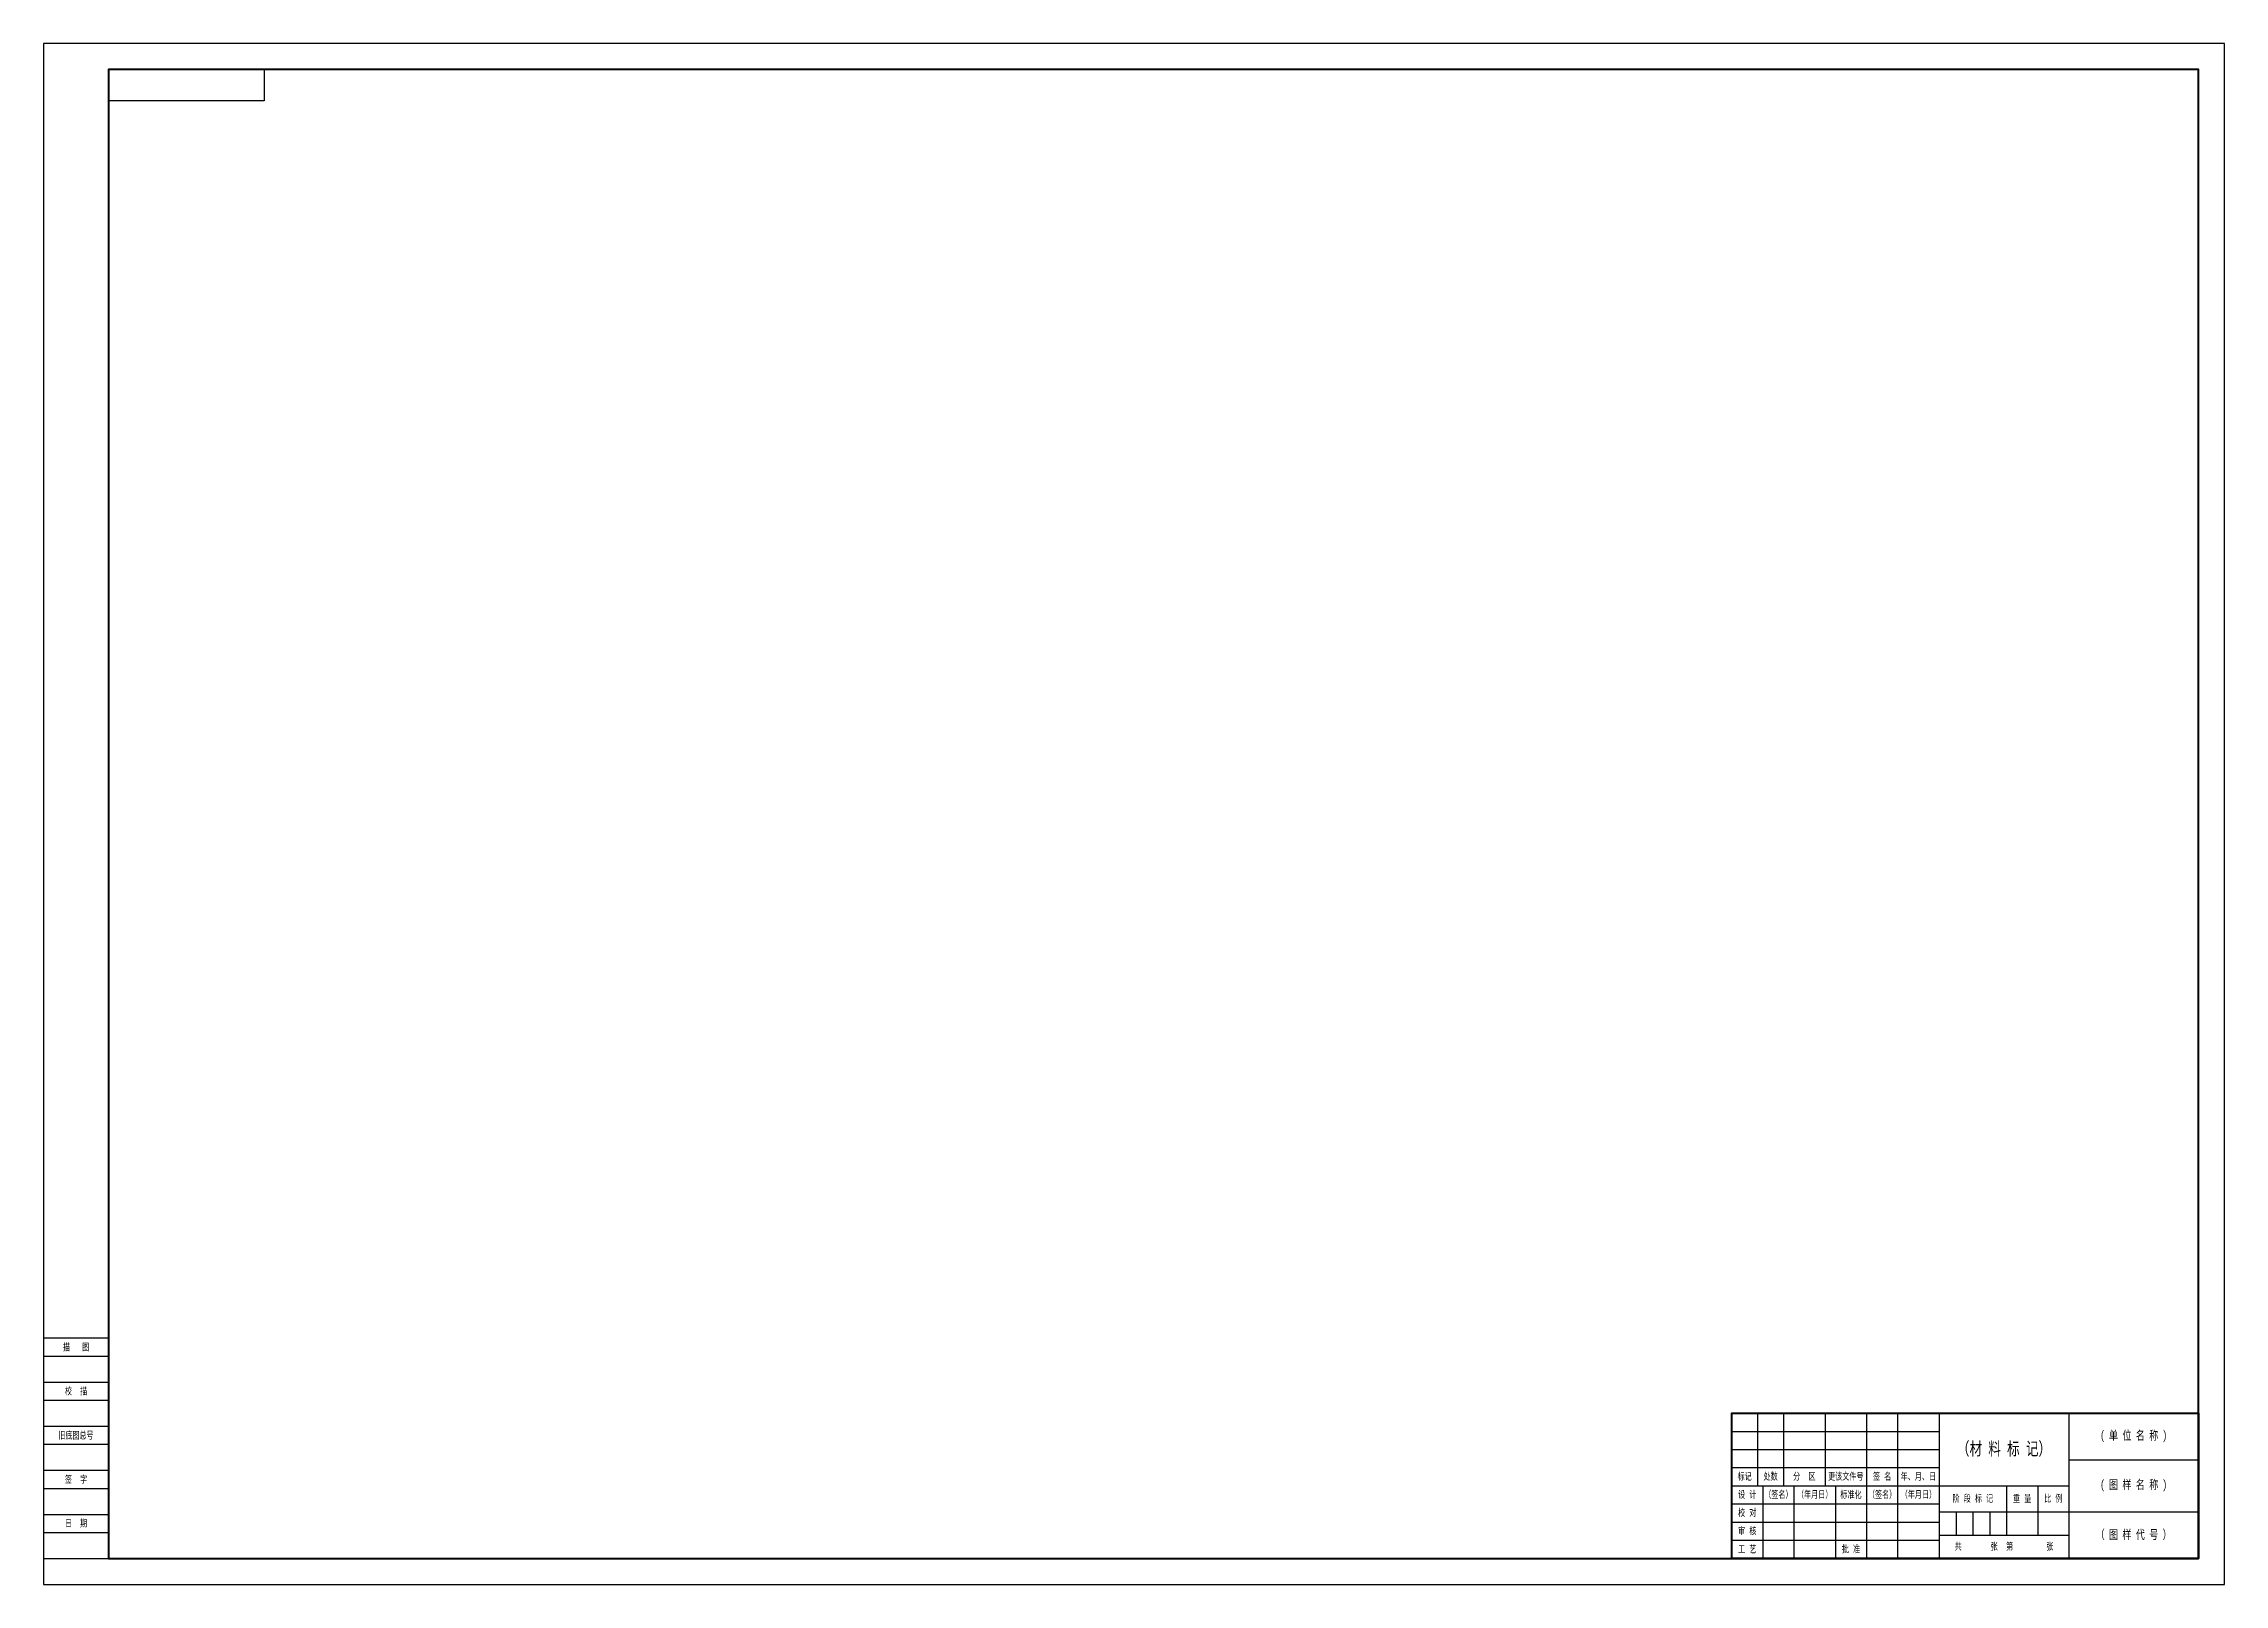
# Model space of a CAD drawing. Header units: millimetres. Extents: x -242 to 4956, y 0 to 6520.
# Drawn here: x 0 to 841, y 3717 to 4311 of the extents above; entities that cross this region are included whole.
import ezdxf
from ezdxf.enums import TextEntityAlignment as Align

# ---------------------------------------------------------------- set-up
doc = ezdxf.new("R2010")
doc.units = ezdxf.units.MM
doc.styles.add('样式 1', font='', dxfattribs={"width": 0.71})
doc.styles.get('样式 1').set_extended_font_data('SimSun')

msp = doc.modelspace()

# ---------------------------------------------------------------- texts
at = {"style": '样式 1', "width": 0.7}
for s, p in [('描   图', (12.5, 3808.5)), ('校  描', (12.5, 3791.5)), ('旧底图总号', (12.5, 3774.5)), ('签  字', (12.5, 3757.5)), ('日  期', (12.51, 3740.6))]:
    msp.add_text(s, height=2.75, dxfattribs=at).set_placement(p, align=Align.MIDDLE_CENTER)
at = {"attachment_point": 5, "style": '样式 1'}
for s, width, insert, char_height in [('( 单 位 名 称 )', 50, (806, 3774), 3.5), ('（材 料 标 记）', 55.8227, (756, 3769), 5), ('标记', 10, (656, 3758.5), 2.75), ('{\\fFangSong_GB2312|b0|i0|c134|p49;处数}', 10, (666, 3758.5), 2.75), ('分  区', 16, (679, 3758.5), 2.75), ('更该文件号', 18.9744, (695, 3758.5), 2.75), ('年、月、日', 16, (723, 3758.5), 2.75), ('设 计', 12, (657, 3751.5), 2.75), ('（签名）', 12, (669, 3751.5), 2.75), ('（年月日）', 16, (683, 3751.5), 2.75), ('标准化', 12, (697, 3751.5), 2.75), ('（签名）', 12, (709, 3751.5), 2.75), ('（年月日）', 16, (723, 3751.5), 2.75), ('阶 段 标 记', 26, (744, 3750), 2.75), ('重 量', 12, (763, 3750), 2.75), ('比 例', 12, (775, 3750), 2.75), ('( 图 样 名 称 )', 50, (806, 3755), 3.5), ('校 对', 12, (657, 3744.5), 2.75), ('审 核', 12, (657, 3737.5), 2.75), ('（ 图 样 代 号 ）', 50, (806, 3736), 3.5), ('工 艺', 12, (657, 3730.5), 2.75), ('批 准', 12, (697, 3730.5), 2.75), ('共       张  第        张', 50, (756, 3731.5), 2.75)]:
    msp.add_mtext_dynamic_manual_height_columns(s, width=width, gutter_width=12.5, heights=[0], dxfattribs=dict(at, insert=insert, char_height=char_height))
at = {"insert": (709, 3758.5), "char_height": 2.75, "attachment_point": 5, "style": '样式 1'}
msp.add_mtext_dynamic_auto_height_columns('签 名', width=12, gutter_width=12.5, height=7, count=1, dxfattribs=at)

# ---------------------------------------------------------------- linework, layer by layer
for p, q in [((0, 3812), (25, 3812)), ((0, 3805), (25, 3805)), ((0, 3795), (25, 3795)), ((0, 3788), (25, 3788)), ((0, 3778), (25, 3778)), ((661, 3783), (661, 3755)), ((671, 3783), (671, 3755)), ((687, 3783), (687, 3755)), ((703, 3783), (703, 3727)), ((715, 3783), (715, 3727)), ((731, 3783), (731, 3727)), ((781, 3783), (781, 3727)), ((0, 3771), (25, 3771)), ((651, 3776), (731, 3776)), ((651, 3769), (731, 3769)), ((0, 3761), (25, 3761)), ((651, 3762), (731, 3762)), ((781, 3765), (831, 3765)), ((0, 3754), (25, 3754)), ((651, 3755), (781, 3755)), ((663, 3755), (663, 3727)), ((675, 3755), (675, 3727)), ((691, 3755), (691, 3727)), ((757, 3755), (757, 3736)), ((769, 3755), (769, 3736)), ((0, 3744), (25, 3744)), ((651, 3748), (731, 3748)), ((731, 3745), (831, 3745)), ((737.5, 3745), (737.5, 3736)), ((744, 3745), (744, 3736)), ((750.5, 3745), (750.5, 3736)), ((0, 3737), (25, 3737)), ((651, 3741), (731, 3741)), ((731, 3736), (781, 3736)), ((0, 3727), (25, 3727)), ((651, 3734), (731, 3734))]:
    msp.add_line(p, q)
for points in [[(0, 3717), (841, 3717), (841, 4311), (0, 4311)], [(85, 4289), (25, 4289), (25, 4301), (85, 4301)]]:
    msp.add_lwpolyline(points, close=True)
at = {"lineweight": 70}
for points in [[(25, 3727), (831, 3727), (831, 4301), (25, 4301)], [(831, 3727), (651, 3727), (651, 3783), (831, 3783)]]:
    msp.add_lwpolyline(points, close=True, dxfattribs=at)

msp.set_redraw_order([(e.dxf.handle, doc.entitydb.next_handle()) for e in msp.query("TEXT MTEXT ATTDEF DIMENSION ARC_DIMENSION")])  # texts and dimensions are drawn at this point

doc.saveas('drawing.dxf')
